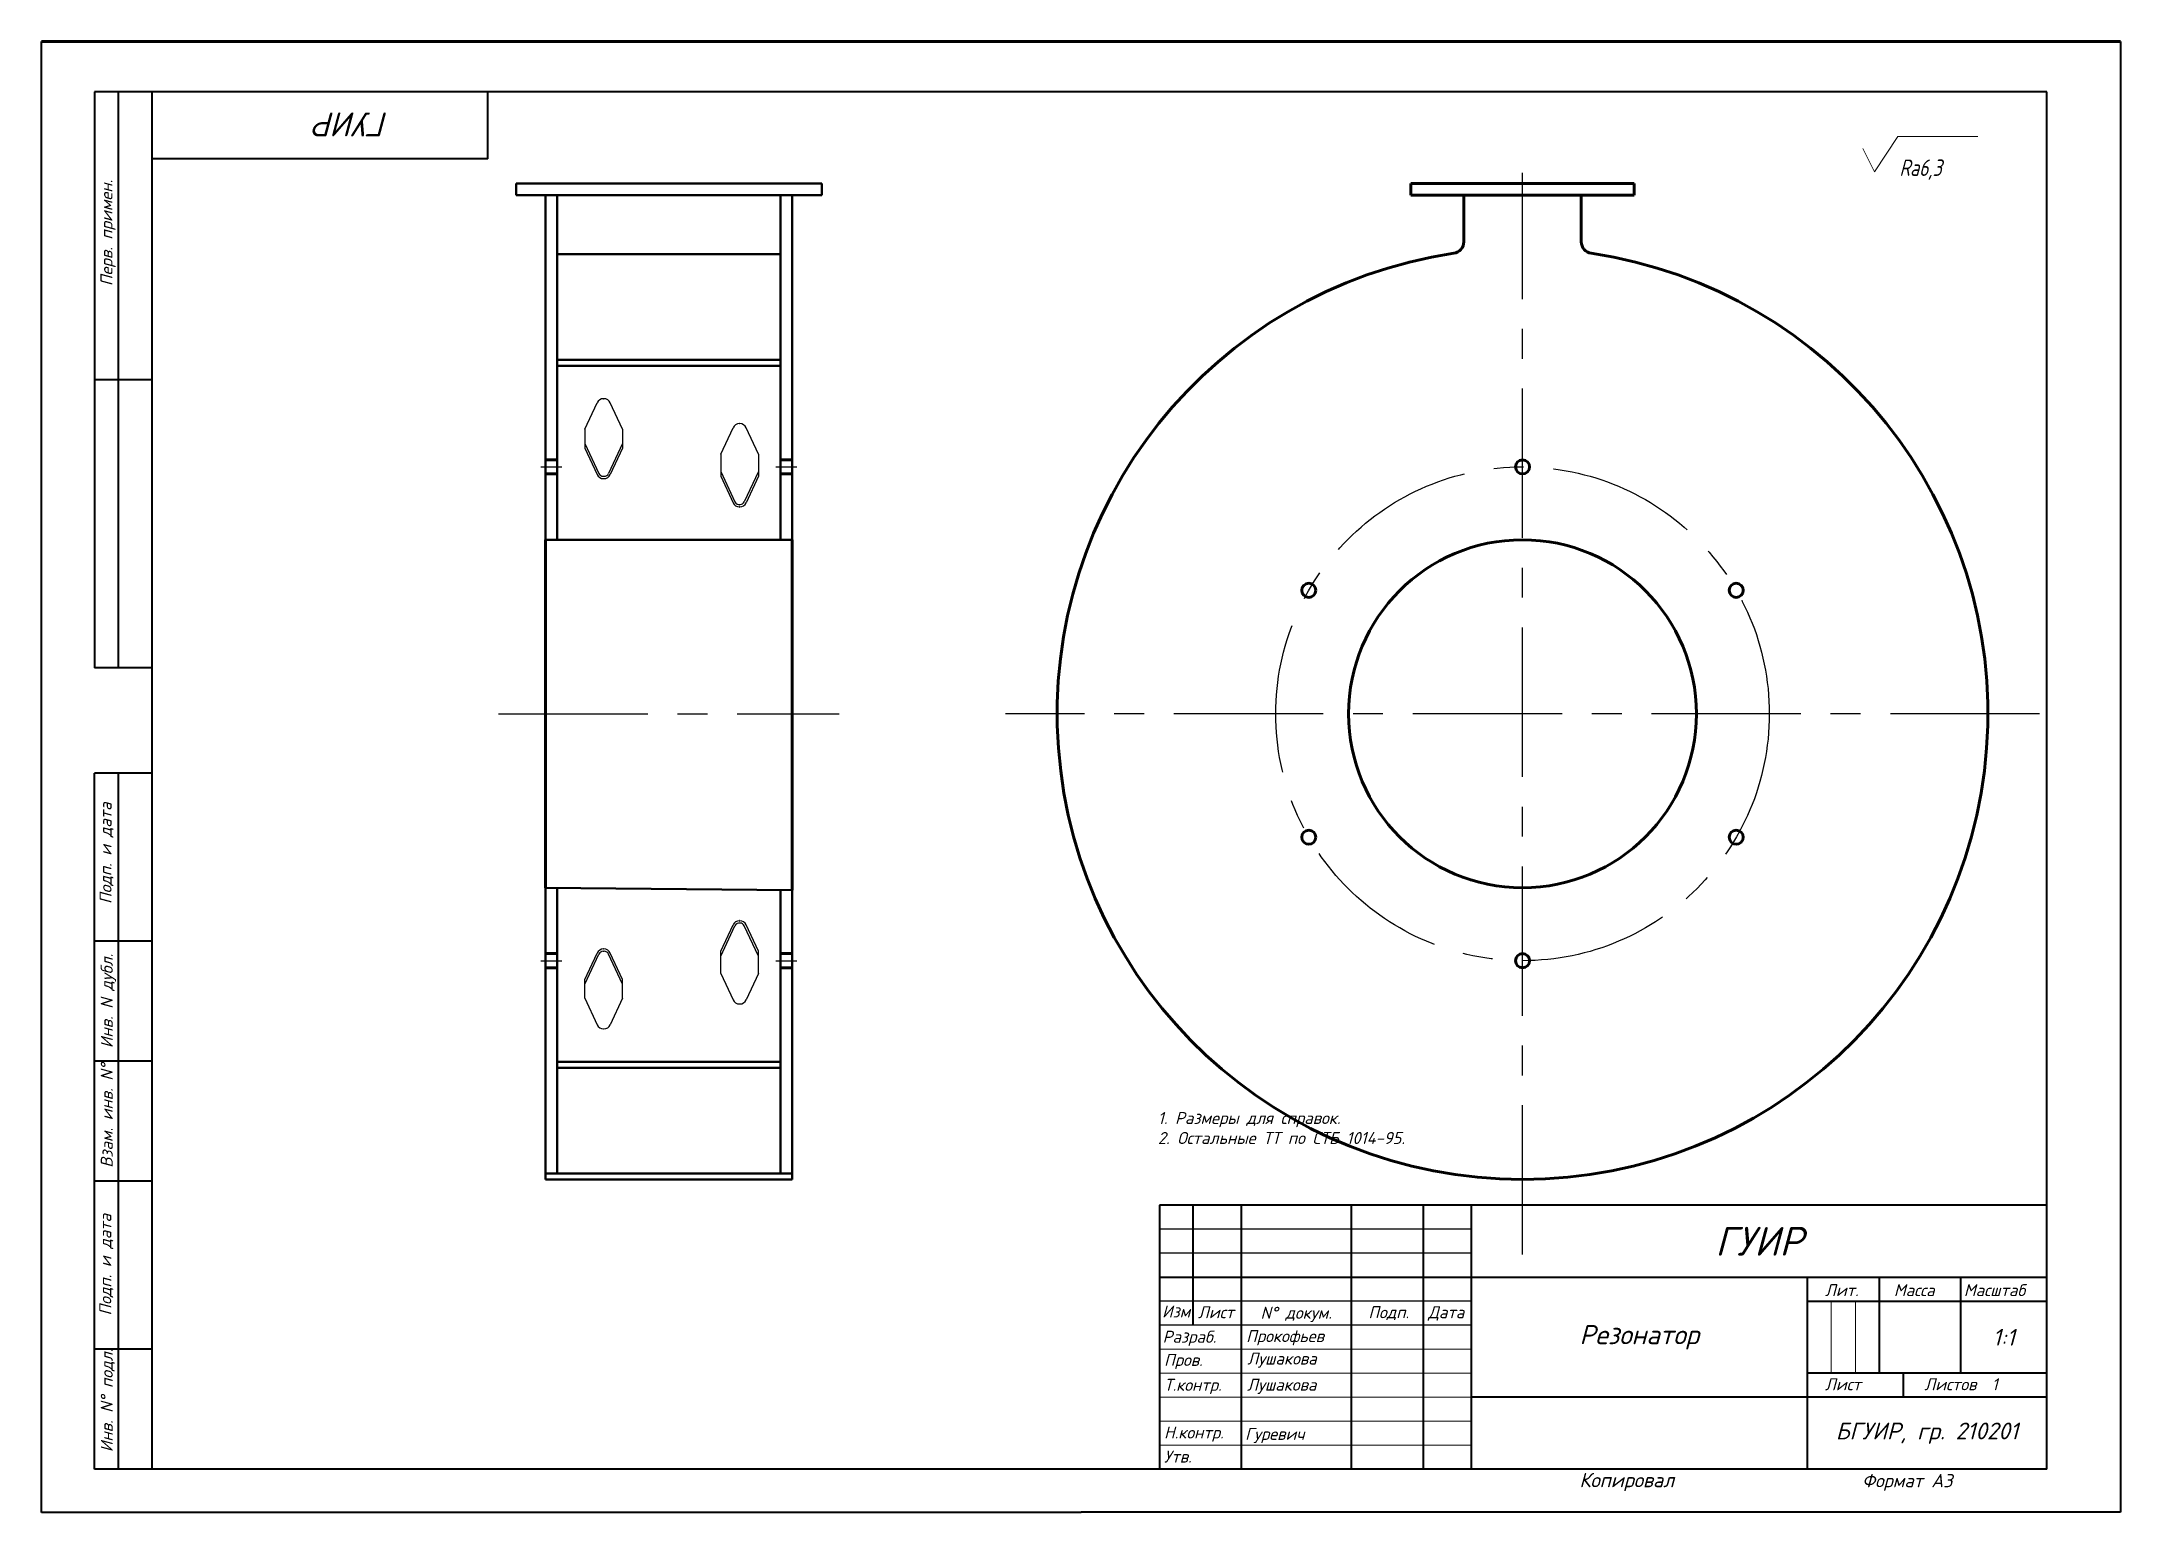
# Model space of a CAD drawing. Header units: millimetres. Extents: x 10739 to 32134, y 609 to 16625.
# Drawn here: x 31691.3 to 32133.5, y 3599.7 to 3912.4 of the extents above; entities that cross this region are included whole.
import ezdxf

# ---------------------------------------------------------------- set-up
doc = ezdxf.new("R2010")
doc.units = ezdxf.units.MM
doc.linetypes.add('CENTER', pattern=[50.8, 31.75, -6.35, 6.35, -6.35])
doc.linetypes.add('K5LT32770', pattern=[0])
for name, color, linetype, lineweight in [('Основная', 7, 'Continuous', 40), ('тонкая', 7, 'Continuous', 20), ('тонкая-текст-02', 4, 'Continuous', 20)]:
    doc.layers.add(name, color=color, linetype=linetype, lineweight=lineweight)
doc.layers.add('Текст', color=3, linetype='Continuous')
doc.styles.add('ISOCPEUR', font='isocpeur.ttf', dxfattribs={"oblique": 15})
doc.styles.add('KTEXTSTYLE', font='GOST_AU.SHX', dxfattribs={"width": 0.96, "height": 5})

msp = doc.modelspace()

# ---------------------------------------------------------------- texts
at = {"layer": 'Текст', "style": 'ISOCPEUR', "oblique": 15}
for s, p in [('Перв. примен.', (31706.32793, 3860.45346)), ('Подп. и дата', (31706.14509, 3729.05926)), ('Инв. N дубл.', (31706.39476, 3698.41585)), ('Взам. инв. N%%d', (31706.39476, 3672.97508)), ('Подп. и дата', (31706.09383, 3641.55634)), ('Инв. N%%d подл.', (31706.39476, 3612.50372))]:
    msp.add_text(s, height=2.5515, rotation=90, dxfattribs=at).set_placement(p)
for s, height, p in [('Лит.', 2.5515, (32070.64647, 3645.67093)), ('Масса', 2.5515, (32085.31708, 3645.67093)), ('Масштаб', 2.5515, (32100.2099, 3645.67093)), ('Изм', 2.5515, (31929.62727, 3641.12613)), ('Лист', 2.5515, (31937.25703, 3640.97273)), ('N%%d докум. ', 2.5515, (31950.58357, 3640.86245)), ('Подп.', 2.5515, (31973.52525, 3640.97273)), ('Дата', 2.5515, (31986.23285, 3640.97273)), ('Разраб.', 2.5515, (31929.74583, 3635.76702)), ('Пров.', 2.5515, (31930.05293, 3630.83537)), ('Т.контр.', 2.5515, (31930.05293, 3625.53344)), ('Лист', 2.5515, (32070.64647, 3625.65301)), ('Листов  1', 2.5515, (32091.7978, 3625.65301)), ('Н.контр.', 2.5515, (31930.05293, 3615.40682)), ('Утв.', 2.5515, (31930.05293, 3610.28381)), ('Копировал', 3.0618, (32018.40967, 3605.03555)), ('Формат А3', 2.80665, (32078.55217, 3605.03555))]:
    msp.add_text(s, height=height, dxfattribs=at).set_placement(p)
at = {"layer": 'Текст', "insert": (31757.35958, 3894.81206), "char_height": 5.103, "attachment_point": 5, "rotation": 180, "style": 'ISOCPEUR'}
msp.add_mtext_dynamic_manual_height_columns('ГУИР', width=70, gutter_width=1, heights=[0], dxfattribs=at)
at = {"layer": 'Текст', "style": 'ISOCPEUR'}
for s, width, insert, char_height, attachment_point in [('1. Размеры для справок.\\P2. Остальные ТТ по СТБ 1014-95.', 399.0207939, (31928.73517, 3684.82584), 2.5515, 1), ('ГУИР', 120, (32056.64591, 3657.3413), 6.1236, 5), ('Прокофьев', 23, (31947.52293, 3636.83742), 2.5515, 4), ('Резонатор', 70, (32031.13091, 3636.9293), 4.0824, 5), ('1:1', 18, (32108.69651, 3636.9293), 3.5721, 5), ('Лушакова', 23, (31947.75446, 3632.05594), 2.5515, 4), ('Лушакова', 23, (31947.70346, 3626.49977), 2.5515, 4), ('БГУИР, гр. 210201', 222.094797, (32092.36691, 3616.5173), 3.5721, 5), ('Гуревич', 23, (31947.28705, 3616.0319), 2.5515, 4)]:
    msp.add_mtext_dynamic_manual_height_columns(s, width=width, gutter_width=1, heights=[0], dxfattribs=dict(at, insert=insert, char_height=char_height, attachment_point=attachment_point))
at = {"layer": 'тонкая-текст-02', "color": 7, "insert": (32086.49603, 3887.36508), "char_height": 2.5, "attachment_point": 1, "style": 'KTEXTSTYLE'}
msp.add_mtext('\\H3.5;\\W0.965;\\Q15;\\Q15;Ra6,3', dxfattribs=at)

# ---------------------------------------------------------------- blocks, each defined once
blk = doc.blocks.new('*U135')
at = {"lineweight": 60}
blk.add_circle((0, 0), 1.5, dxfattribs=at)
blk = doc.blocks.new('*U136')
at = {"color": 0, "linetype": 'ByBlock', "lineweight": -2, "transparency": 16777216}
for p, rotation in [((13393.31, 1608.41), 120), ((13445.81, 1608.41), 60.00000000000001), ((13367.06, 1562.94), 180), ((13393.31, 1517.48), 239.9999999999999), ((13445.81, 1517.48), 299.9999999999999)]:
    blk.add_blockref('*U135', p, dxfattribs=dict(at, rotation=rotation))
blk.add_blockref('*U135', (13472.06, 1562.94), dxfattribs=at)

# ---------------------------------------------------------------- linework, layer by layer
at = {"color": 0, "lineweight": 40}
for p, q in [((31691.25205, 3599.68719), (31691.25205, 3912.42819)), ((32133.51205, 3912.42819), (32133.51205, 3599.73563)), ((31912.38205, 3599.68719), (31691.25205, 3599.68719)), ((32133.51205, 3599.73563), (31912.38205, 3599.73563))]:
    msp.add_line(p, q, dxfattribs=at)
at = {"lineweight": 60}
for p, q in [((31691.25205, 3912.42819), (32133.51205, 3912.42819)), ((31982.56487, 3879.74581), (31982.56487, 3882.24581)), ((31982.56487, 3882.24581), (32030.06487, 3882.24581)), ((32018.81487, 3879.74581), (31982.56487, 3879.74581)), ((31993.81487, 3869.88131), (31993.81487, 3879.74581)), ((32018.81487, 3879.74581), (32018.81487, 3869.88131)), ((32030.06487, 3879.74581), (32018.81487, 3879.74581)), ((32030.06487, 3882.24581), (32030.06487, 3879.74581)), ((31798.46148, 3732.49581), (31798.46148, 3806.49581)), ((31850.96148, 3731.99581), (31850.96148, 3806.49581))]:
    msp.add_line(p, q, dxfattribs=at)
at = {"linetype": 'CENTER', "lineweight": 25}
for p, q in [((32006.31487, 3654.49581), (32006.31487, 3884.49581)), ((31788.46148, 3769.49581), (31860.96148, 3769.49581)), ((32116.31487, 3769.49581), (31896.31487, 3769.49581))]:
    msp.add_line(p, q, dxfattribs=at)
at = {"lineweight": 50}
for p, q in [((31792.21148, 3879.74581), (31792.21148, 3882.24581)), ((31792.21148, 3882.24581), (31824.71148, 3882.24581)), ((31792.21148, 3879.74581), (31798.46148, 3879.74581)), ((31798.46148, 3867.24581), (31798.46148, 3879.74581)), ((31798.46148, 3879.74581), (31850.96148, 3879.74581)), ((31800.96148, 3806.49581), (31800.96148, 3879.74581)), ((31857.21148, 3882.24581), (31824.71148, 3882.24581)), ((31848.46148, 3806.49581), (31848.46148, 3879.74581)), ((31848.46148, 3879.74581), (31848.46148, 3879.74581)), ((31850.96148, 3867.24581), (31850.96148, 3879.74581)), ((31857.21148, 3879.74581), (31850.96148, 3879.74581)), ((31857.21148, 3879.74581), (31857.21148, 3882.24581)), ((31798.46148, 3826.99581), (31798.46148, 3867.24581)), ((31800.96148, 3867.24581), (31824.71148, 3867.24581)), ((31800.96148, 3867.24581), (31824.71148, 3867.24581)), ((31848.46148, 3867.24581), (31824.71148, 3867.24581)), ((31848.46148, 3867.24581), (31824.71148, 3867.24581)), ((31850.96148, 3826.99581), (31850.96148, 3867.24581)), ((31824.71148, 3844.74581), (31800.96148, 3844.74581)), ((31800.96148, 3843.49581), (31824.71148, 3843.49581)), ((31824.71148, 3844.74581), (31848.46148, 3844.74581)), ((31848.46148, 3843.49581), (31824.71148, 3843.49581)), ((31798.46148, 3806.49581), (31798.46148, 3826.99581)), ((31850.96148, 3806.99581), (31850.96148, 3826.99581)), ((31839.79199, 3813.49581), (31839.71148, 3813.49581)), ((31798.46148, 3806.49581), (31850.96148, 3806.49581)), ((31850.96148, 3806.99581), (31850.96148, 3806.49581)), ((31798.46148, 3732.49581), (31798.46148, 3711.99581)), ((31798.46148, 3732.49581), (31850.96148, 3731.99581)), ((31800.96148, 3732.49581), (31800.96148, 3671.74581)), ((31848.46148, 3732.01962), (31848.46148, 3671.74581)), ((31850.96148, 3731.99581), (31850.96148, 3711.99581)), ((31839.79199, 3725.49581), (31839.71148, 3725.49581)), ((31798.46148, 3711.99581), (31798.46148, 3670.49581)), ((31850.96148, 3711.99581), (31850.96148, 3670.49581)), ((31800.96148, 3705.49581), (31800.96148, 3695.49581)), ((31798.46148, 3694.24581), (31798.46148, 3695.49581)), ((31800.96148, 3695.49581), (31824.71148, 3695.49581)), ((31824.71148, 3694.24581), (31800.96148, 3694.24581)), ((31848.46148, 3695.49581), (31824.71148, 3695.49581)), ((31824.71148, 3694.24581), (31848.46148, 3694.24581)), ((31850.96148, 3694.24581), (31850.96148, 3695.49581)), ((31798.46148, 3671.74581), (31824.71148, 3671.74581)), ((31798.46148, 3671.74581), (31798.46148, 3671.74581)), ((31800.96148, 3671.74581), (31824.71148, 3671.74581)), ((31850.96148, 3671.74581), (31824.71148, 3671.74581)), ((31850.96148, 3671.74581), (31824.71148, 3671.74581)), ((31798.46148, 3670.49581), (31850.96148, 3670.49581))]:
    msp.add_line(p, q, dxfattribs=at)
at = {"color": 7}
for p, q in [((31806.84073, 3829.99581), (31809.43854, 3835.6244)), ((31810.80048, 3836.49581), (31810.88098, 3836.49581)), ((31814.84073, 3829.99581), (31812.24292, 3835.6244)), ((31806.84073, 3829.99581), (31806.84073, 3825.99581)), ((31814.84073, 3829.99581), (31814.84073, 3825.99581)), ((31835.75173, 3824.69473), (31838.34954, 3830.32332)), ((31839.71148, 3831.19473), (31839.79199, 3831.19473)), ((31843.75173, 3824.69473), (31841.15392, 3830.32332)), ((31806.84073, 3826.99581), (31809.83807, 3820.57292)), ((31806.84073, 3825.99581), (31809.43854, 3820.36722)), ((31814.84073, 3826.99581), (31811.84338, 3820.57292)), ((31814.84073, 3825.99581), (31812.24292, 3820.36722)), ((31835.75173, 3824.69473), (31835.75173, 3819.99581)), ((31843.75173, 3824.69473), (31843.75173, 3819.99581)), ((31810.74426, 3819.99581), (31810.9372, 3819.99581)), ((31810.80048, 3819.49581), (31810.88098, 3819.49581)), ((31835.75173, 3820.99581), (31838.74908, 3814.57292)), ((31835.75173, 3819.99581), (31838.34954, 3814.36722)), ((31843.75173, 3820.99581), (31840.75439, 3814.57292)), ((31843.75173, 3819.99581), (31841.15392, 3814.36722)), ((31835.75173, 3718.99581), (31838.34954, 3724.6244)), ((31835.75173, 3717.99581), (31838.74908, 3724.41869)), ((31843.75173, 3717.99581), (31840.75439, 3724.41869)), ((31843.75173, 3718.99581), (31841.15392, 3724.6244)), ((31810.80048, 3719.49581), (31810.88098, 3719.49581)), ((31806.84073, 3712.99581), (31809.43854, 3718.6244)), ((31806.84073, 3711.99581), (31809.83807, 3718.41869)), ((31810.74426, 3718.99581), (31810.9372, 3718.99581)), ((31814.84073, 3711.99581), (31811.84338, 3718.41869)), ((31814.84073, 3712.99581), (31812.24292, 3718.6244)), ((31835.75173, 3714.29688), (31835.75173, 3718.99581)), ((31843.75173, 3714.29688), (31843.75173, 3718.99581)), ((31806.84073, 3708.99581), (31806.84073, 3712.99581)), ((31814.84073, 3708.99581), (31814.84073, 3712.99581)), ((31835.75173, 3714.29688), (31838.34954, 3708.6683)), ((31843.75173, 3714.29688), (31841.15392, 3708.6683)), ((31806.84073, 3708.99581), (31809.43854, 3703.36722)), ((31814.84073, 3708.99581), (31812.24292, 3703.36722)), ((31839.71148, 3707.79688), (31839.79199, 3707.79688)), ((31810.80048, 3702.49581), (31810.88098, 3702.49581))]:
    msp.add_line(p, q, dxfattribs=at)
at = {"linetype": 'CENTER', "lineweight": 25, "ltscale": 0.25}
for p, q in [((31797.46148, 3821.99581), (31801.96148, 3821.99581)), ((31847.46148, 3821.99581), (31851.96148, 3821.99581)), ((31797.46148, 3716.99581), (31801.96148, 3716.99581)), ((31847.46148, 3716.99581), (31851.96148, 3716.99581))]:
    msp.add_line(p, q, dxfattribs=at)
at = {"color": 7, "lineweight": 60}
for p, q in [((31798.46148, 3823.49581), (31800.96148, 3823.49581)), ((31850.96148, 3823.49581), (31848.46148, 3823.49581)), ((31798.46148, 3820.49581), (31800.96148, 3820.49581)), ((31850.96148, 3820.49581), (31848.46148, 3820.49581)), ((31798.46148, 3718.49581), (31800.96148, 3718.49581)), ((31798.46148, 3715.49581), (31800.96148, 3715.49581)), ((31850.96148, 3718.49581), (31848.46148, 3718.49581)), ((31850.96148, 3715.49581), (31848.46148, 3715.49581))]:
    msp.add_line(p, q, dxfattribs=at)
for p, q in [((31995.40991, 3659.8928), (31929.07091, 3659.8928)), ((31995.40991, 3654.7898), (31929.07091, 3654.7898)), ((31995.40991, 3644.5838), (31929.07091, 3644.5838)), ((31995.40991, 3639.4808), (31929.07091, 3639.4808)), ((32066.85191, 3608.8628), (32066.85191, 3608.8628))]:
    msp.add_line(p, q)
at = {"linetype": 'CENTER', "lineweight": 25}
msp.add_circle((32006.31487, 3769.49581), 52.5, dxfattribs=at)
at = {"lineweight": 60}
msp.add_circle((32006.31487, 3769.49581), 37, dxfattribs=at)
for centre, radius, start, end in [((31991.31487, 3869.88131), 2.5, 278.4984845, 0), ((32021.31487, 3869.88131), 2.5, 180, 261.5015155), ((32006.31487, 3769.49581), 99, 98.4984845, 81.5015155)]:
    msp.add_arc(centre, radius, start, end, dxfattribs=at)
at = {"color": 7}
for centre, radius, start, end in [((31810.80048, 3834.99581), 1.5, 90, 155.2248594), ((31810.88098, 3834.99581), 1.5, 24.7751406, 90), ((31839.71148, 3829.69473), 1.5, 90, 155.2248594), ((31839.79199, 3829.69473), 1.5, 24.7751406, 90), ((31810.80048, 3820.99581), 1.5, 204.7751406, 270), ((31810.74426, 3820.99581), 1, 205.0168935, 270), ((31810.88098, 3820.99581), 1.5, 270, 335.2248594), ((31810.9372, 3820.99581), 1, 270, 334.9831065), ((31839.71148, 3814.99581), 1.5, 204.7751406, 270), ((31839.68666, 3815.02336), 1.04017, 205.6606058, 278.9343549), ((31839.79199, 3814.99581), 1.5, 270, 335.2248594), ((31839.8482, 3814.99581), 1, 270, 334.9831065), ((31839.71148, 3723.99581), 1.5, 90, 155.2248594), ((31839.68666, 3723.96826), 1.04017, 81.0656451, 154.3393942), ((31839.79199, 3723.99581), 1.5, 24.7751406, 90), ((31839.8482, 3723.99581), 1, 25.0168935, 90), ((31810.80048, 3717.99581), 1.5, 90, 155.2248594), ((31810.88098, 3717.99581), 1.5, 24.7751406, 90), ((31810.74426, 3717.99581), 1, 90, 154.9831065), ((31810.9372, 3717.99581), 1, 25.0168935, 90), ((31839.71148, 3709.29688), 1.5, 204.7751406, 270), ((31839.79199, 3709.29688), 1.5, 270, 335.2248594), ((31810.80048, 3703.99581), 1.5, 204.7751406, 270), ((31810.88098, 3703.99581), 1.5, 270, 335.2248594)]:
    msp.add_arc(centre, radius, start, end, dxfattribs=at)
at = {"layer": 'Основная'}
for p, q in [((31702.49771, 3901.775), (31702.49771, 3779.303)), ((32117.88191, 3901.775), (31702.49771, 3901.775)), ((31707.60071, 3779.303), (31707.60071, 3901.775)), ((31714.74491, 3649.6868), (31714.74491, 3901.775)), ((31786.18691, 3887.4866), (31786.18691, 3901.775)), ((32117.88191, 3608.8628), (32117.88191, 3901.775)), ((31786.18691, 3887.4866), (31714.74491, 3887.4866)), ((31714.74491, 3840.539), (31702.49771, 3840.539)), ((31714.74491, 3779.303), (31702.49771, 3779.303)), ((31702.49771, 3608.8628), (31702.49771, 3756.8498)), ((31714.74491, 3756.8498), (31702.49771, 3756.8498)), ((31707.60071, 3608.8628), (31707.60071, 3756.8498)), ((31714.74491, 3721.1288), (31702.49771, 3721.1288)), ((31714.74491, 3695.6138), (31702.49771, 3695.6138)), ((31714.74491, 3670.0988), (31702.49771, 3670.0988)), ((31929.07091, 3664.9958), (31929.07091, 3608.8628)), ((32117.88191, 3664.9958), (31929.07091, 3664.9958)), ((31936.21511, 3639.4808), (31936.21511, 3664.9958)), ((31946.42111, 3664.9958), (31946.42111, 3608.8628)), ((31969.89491, 3608.8628), (31969.89491, 3664.9958)), ((31985.20391, 3664.9958), (31985.20391, 3608.8628)), ((31995.40991, 3664.9958), (31995.40991, 3608.8628)), ((31714.74491, 3608.8628), (31714.74491, 3649.6868)), ((31929.07091, 3649.6868), (32117.88191, 3649.6868)), ((32066.85191, 3649.6868), (32066.85191, 3608.8628)), ((32082.16091, 3649.6868), (32082.16091, 3629.2748)), ((32099.51111, 3649.6868), (32099.51111, 3629.2748)), ((32066.85191, 3644.5838), (32117.88191, 3644.5838)), ((31714.74491, 3634.3778), (31702.49771, 3634.3778)), ((32117.88191, 3629.2748), (32066.85191, 3629.2748)), ((32087.26391, 3629.2748), (32087.26391, 3624.1718)), ((32117.88191, 3624.1718), (31995.40991, 3624.1718)), ((32117.88191, 3608.8628), (31702.49771, 3608.8628))]:
    msp.add_line(p, q, dxfattribs=at)
at = {"layer": 'тонкая'}
for p, q in [((32071.94229, 3644.37081), (32071.94229, 3629.2748)), ((32077.12485, 3644.37081), (32077.12485, 3629.2748)), ((31929.07091, 3634.3778), (31995.40991, 3634.3778)), ((31995.40991, 3629.2748), (31929.07091, 3629.2748)), ((31995.40991, 3624.1718), (31929.07091, 3624.1718))]:
    msp.add_line(p, q, dxfattribs=at)
for points in [[(31929.07091, 3619.0688), (31995.40991, 3619.0688)], [(31929.07091, 3613.9658), (31995.40991, 3613.9658)]]:
    msp.add_lwpolyline(points, dxfattribs=at)
at = {"layer": 'тонкая-текст-02', "color": 7, "linetype": 'K5LT32770', "lineweight": 20}
for p, q in [((32081.18837, 3884.73067), (32086.18837, 3892.23067)), ((32086.18837, 3892.23067), (32103.18837, 3892.23067)), ((32078.68837, 3889.73067), (32081.18837, 3884.73067))]:
    msp.add_line(p, q, dxfattribs=at)

# ---------------------------------------------------------------- block references
at = {"lineweight": 60, "rotation": 89.99999999999999}
msp.add_blockref('*U136', (33569.25972, -9650.05932), dxfattribs=at)

msp.set_redraw_order([(e.dxf.handle, doc.entitydb.next_handle()) for e in msp.query("TEXT MTEXT ATTDEF DIMENSION ARC_DIMENSION")])  # texts and dimensions are drawn at this point

doc.saveas('drawing.dxf')
